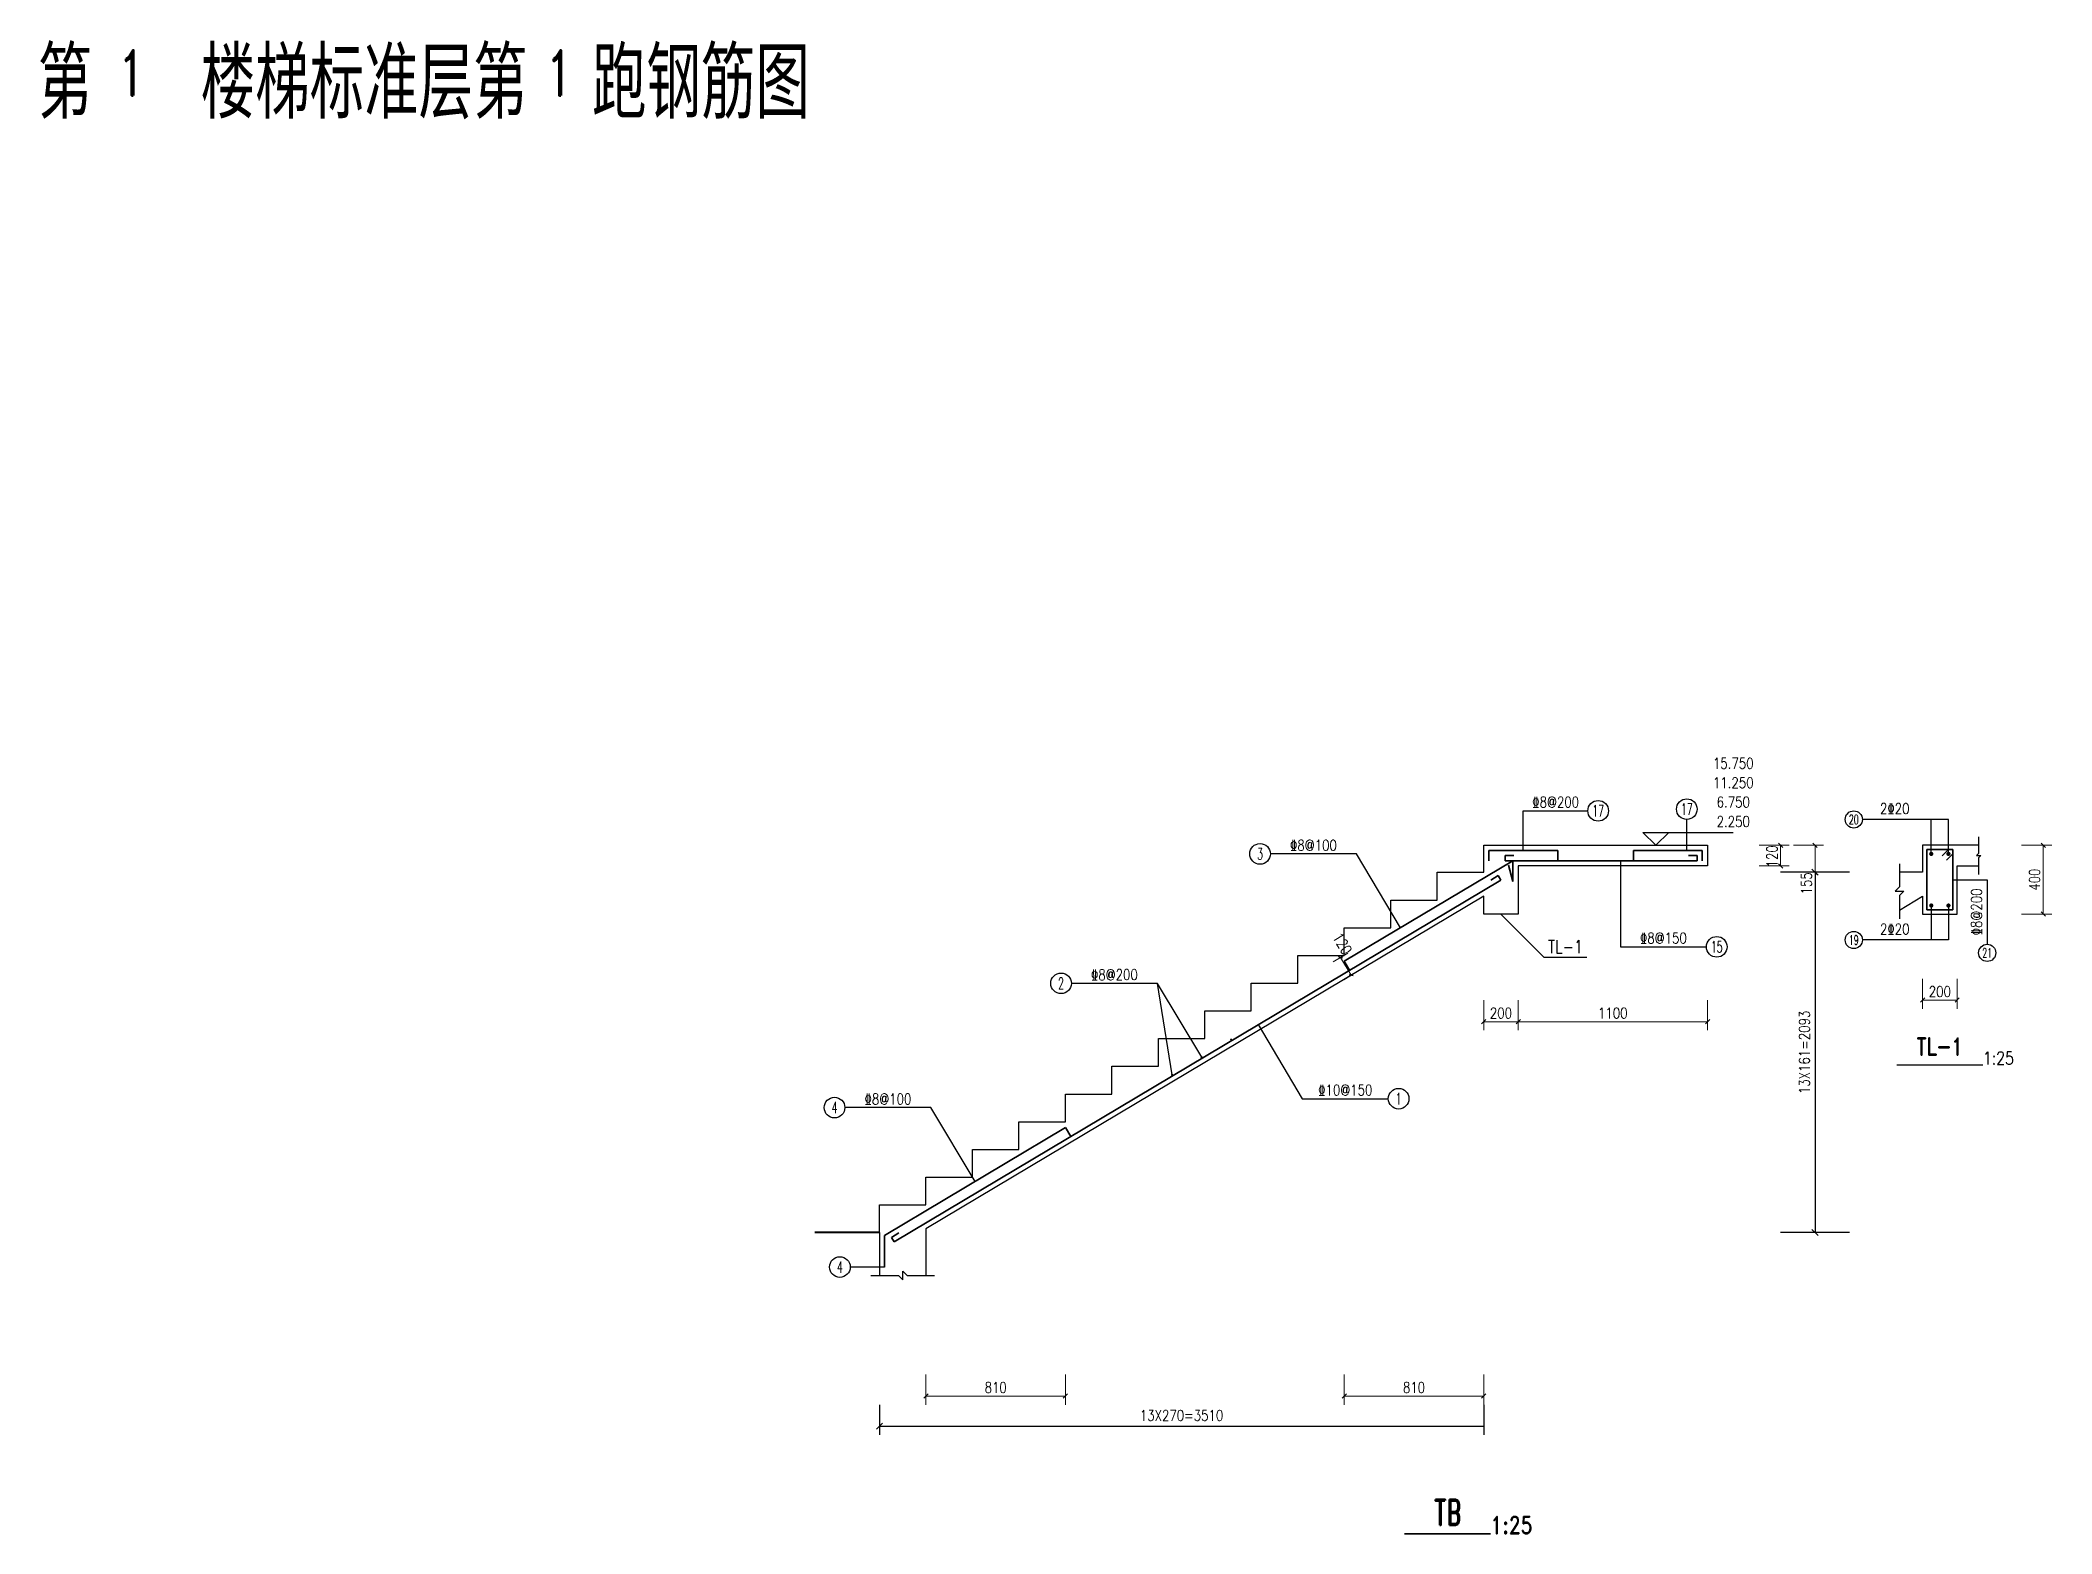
# Model space of a CAD drawing. Header units: millimetres. Extents: x -14156 to 29928, y -5971 to 19239.
# Drawn here: x -14156 to -2471, y 1014 to 9691 of the extents above; entities that cross this region are included whole.
import ezdxf
from ezdxf.enums import TextEntityAlignment as Align

# ---------------------------------------------------------------- set-up
doc = ezdxf.new("R2010")
doc.units = ezdxf.units.MM
doc.linetypes.add('线型3', pattern=[500, 150, -100, 150, -100])
for name, color, linetype, lineweight in [('中文说明', 9, 'Continuous', 60), ('名称', 9, 'Continuous', 25), ('尺寸线', 9, 'Continuous', 9), ('层82', 2, 'Continuous', 25), ('楼梯', 6, '线型3', 25), ('楼梯板', 4, 'Continuous', 25), ('注释符号', 7, 'Continuous', 25), ('钢筋', 1, 'Continuous', 35), ('钢筋标注', 9, 'Continuous', 25)]:
    doc.layers.add(name, color=color, linetype=linetype, lineweight=lineweight)
doc.styles.add('hztxt', font='romand_pkpm', dxfattribs={"bigfont": 'hztxt'})

msp = doc.modelspace()

# ---------------------------------------------------------------- texts
at = {"layer": '中文说明', "color": 7, "style": 'hztxt', "width": 0.77}
for s, height, p in [('第', 411, (-14171, 9235)), ('楼梯标准层第', 410.9, (-13224, 9235)), ('跑钢筋图', 410.9, (-10951, 9235))]:
    msp.add_text(s, height=height, dxfattribs=at).set_placement(p)
at = {"layer": '中文说明', "color": 1, "style": 'hztxt', "width": 0.72}
for s, height, p in [('1 ', 262.5, (-13705, 9370)), ('1', 262, (-11221, 9370))]:
    msp.add_text(s, height=height, dxfattribs=at).set_placement(p)
at = {"layer": '名称', "style": 'hztxt', "width": 0.8}
msp.add_text('TL-1', height=75, dxfattribs=at).set_placement((-5296, 4365), align=Align.BOTTOM_CENTER)
at = {"layer": '尺寸线', "color": 7, "style": 'hztxt', "width": 0.8}
for s, p in [('15.750', (-4321, 5440)), ('11.250', (-4321, 5327)), ('6.750', (-4321, 5215)), ('2.250', (-4321, 5102))]:
    msp.add_text(s, height=62.5, dxfattribs=at).set_placement(p, align=Align.BOTTOM_CENTER)
at = {"layer": '尺寸线', "style": 'hztxt', "width": 0.8}
for s, rotation, p in [('120', 90, (-4046, 5014)), ('155', 90, (-3846, 4857)), ('120', -59.1926, (-6602, 4362))]:
    msp.add_text(s, height=62.5, rotation=rotation, dxfattribs=at).set_placement(p, align=Align.BOTTOM_RIGHT)
msp.add_text('400', height=62.5, rotation=90, dxfattribs=at).set_placement((-2571, 4814), align=Align.MIDDLE_CENTER)
for s, p in [('200', (-3121, 4164)), ('200', (-5671, 4039)), ('1100', (-5021, 4039)), ('810', (-8606, 1864)), ('810', (-6176, 1864))]:
    msp.add_text(s, height=62.5, dxfattribs=at).set_placement(p, align=Align.MIDDLE_CENTER)
msp.add_text('13X161=2093', height=62.5, rotation=90, dxfattribs=at).set_placement((-3858, 3811), align=Align.BOTTOM_CENTER)
msp.add_text('13X270=3510', height=62.5, dxfattribs=at).set_placement((-7526, 1652), align=Align.BOTTOM_CENTER)
at = {"layer": '注释符号', "style": 'hztxt', "width": 0.8}
msp.add_text('TL-1', height=100, dxfattribs=at).set_placement((-3121, 3765), align=Align.BOTTOM_CENTER)
for height, p in [(75, (-2871, 3740)), (100, (-5731, 1015))]:
    msp.add_text('1:25 ', height=height, dxfattribs=at).set_placement(p)
at = {"layer": '注释符号', "style": 'hztxt', "width": 0.666667}
msp.add_text('TB', height=150, dxfattribs=at).set_placement((-5981, 1139), align=Align.MIDDLE_CENTER)
at = {"layer": '钢筋标注', "style": 'hztxt', "width": 0.8}
for s, p in [('%%1328@200', (-5353, 5215)), ('2%%13220', (-3383, 5177)), ('%%1328@100', (-6760, 4964)), ('2%%13220', (-3383, 4477)), ('%%1328@150', (-4727, 4425)), ('%%13210@150', (-6575, 3542)), ('%%1328@100', (-9232, 3490))]:
    msp.add_text(s, height=62.5, dxfattribs=at).set_placement(p, align=Align.BOTTOM_CENTER)
at = {"layer": '钢筋标注', "style": 'hztxt', "width": 0.6}
for s, height, p in [('17', 66, (-5106, 5214)), ('17', 66, (-4591, 5224)), ('20', 55, (-3621, 5164)), ('3', 66, (-7070, 4964)), ('15', 66, (-4417, 4424)), ('19', 55, (-3621, 4464)), ('21', 55, (-2846, 4389)), ('2', 66, (-8226, 4212)), ('4', 66, (-9542, 3490)), ('1', 66, (-6265, 3542)), ('4', 66, (-9511, 2564))]:
    msp.add_text(s, height=height, dxfattribs=at).set_placement(p, align=Align.MIDDLE_CENTER)
at = {"layer": '钢筋标注', "style": 'hztxt', "width": 0.8}
for rotation, p in [(90, (-2858, 4627)), (0.5377, (-7916, 4212))]:
    msp.add_text('%%1328@200', height=62.5, rotation=rotation, dxfattribs=at).set_placement(p, align=Align.BOTTOM_CENTER)

# ---------------------------------------------------------------- linework, layer by layer
at = {"layer": '中文说明', "lineweight": 25}
msp.add_lwpolyline([(-9331, 2514), (-9171, 2514), (-9146, 2489), (-9146, 2539), (-9121, 2514), (-8961, 2514)], dxfattribs=at)
msp.add_lwpolyline([(-9331, 2514), (-9171, 2514), (-9146, 2489), (-9146, 2539), (-9121, 2514), (-8961, 2514)], dxfattribs=at)
msp.add_lwpolyline([(-9331, 2514), (-9171, 2514), (-9146, 2489), (-9146, 2539), (-9121, 2514), (-8961, 2514)], dxfattribs=at)
at = {"layer": '名称'}
for p, q in [((-5671, 4614), (-5421, 4364)), ((-5421, 4364), (-5171, 4364))]:
    msp.add_line(p, q, dxfattribs=at)
at = {"layer": '尺寸线', "color": 7, "lineweight": 25}
for p, q in [((-4771, 5014), (-4846, 5089)), ((-4846, 5089), (-4696, 5089)), ((-4846, 5089), (-4321, 5089)), ((-4696, 5089), (-4771, 5014))]:
    msp.add_line(p, q, dxfattribs=at)
at = {"layer": '尺寸线', "lineweight": 25}
for p, q in [((-4058, 5027), (-4033, 5002)), ((-3858, 5027), (-3833, 5002)), ((-2533, 5027), (-2508, 5002)), ((-4058, 4907), (-4033, 4882)), ((-3646, 4857), (-4046, 4857)), ((-3828, 4840), (-3864, 4875)), ((-3858, 4870), (-3833, 4845)), ((-3846, 4857), (-3846, 2764)), ((-2533, 4627), (-2508, 4602)), ((-6590, 4359), (-6615, 4365)), ((-6529, 4255), (-6553, 4262)), ((-3233, 4102), (-3208, 4127)), ((-3033, 4102), (-3008, 4127)), ((-5783, 3977), (-5758, 4002)), ((-5583, 3977), (-5558, 4002)), ((-5583, 3977), (-5558, 4002)), ((-4483, 3977), (-4458, 4002)), ((-3646, 2764), (-4046, 2764)), ((-3828, 2747), (-3864, 2782)), ((-9281, 1764), (-9281, 1589)), ((-9023, 1802), (-8998, 1827)), ((-8213, 1802), (-8188, 1827)), ((-6593, 1802), (-6568, 1827)), ((-5783, 1802), (-5758, 1827)), ((-5771, 1764), (-5771, 1589)), ((-9263, 1657), (-9299, 1622)), ((-9281, 1639), (-5771, 1639))]:
    msp.add_line(p, q, dxfattribs=at)
at = {"layer": '尺寸线'}
for p, q in [((-4171, 5014), (-3996, 5014)), ((-4046, 5014), (-4046, 4894)), ((-3971, 5014), (-3796, 5014)), ((-3846, 5014), (-3846, 4857)), ((-2646, 5014), (-2471, 5014)), ((-2521, 5014), (-2521, 4614)), ((-4171, 4894), (-3996, 4894)), ((-3971, 4857), (-3796, 4857)), ((-2646, 4614), (-2471, 4614)), ((-6645, 4336), (-6560, 4387)), ((-6602, 4362), (-6541, 4259)), ((-6584, 4233), (-6498, 4284)), ((-3221, 4239), (-3221, 4064)), ((-3021, 4239), (-3021, 4064)), ((-5771, 4114), (-5771, 3939)), ((-5571, 4114), (-5571, 3939)), ((-5571, 4114), (-5571, 3939)), ((-4471, 4114), (-4471, 3939)), ((-3021, 4114), (-3221, 4114)), ((-5571, 3989), (-5771, 3989)), ((-4471, 3989), (-5571, 3989)), ((-9011, 1939), (-9011, 1764)), ((-8201, 1939), (-8201, 1764)), ((-6581, 1939), (-6581, 1764)), ((-5771, 1939), (-5771, 1764)), ((-8201, 1814), (-9011, 1814)), ((-5771, 1814), (-6581, 1814))]:
    msp.add_line(p, q, dxfattribs=at)
at = {"layer": '层82'}
for p, q in [((-2896, 5014), (-3221, 5014)), ((-3221, 5014), (-3221, 4857)), ((-3221, 4857), (-3356, 4857))]:
    msp.add_line(p, q, dxfattribs=at)
msp.add_lwpolyline([(-3356, 4637), (-3221, 4718), (-3221, 4718), (-3221, 4614), (-3021, 4614), (-3021, 4894), (-2896, 4894)], dxfattribs=at)
at = {"layer": '楼梯', "color": 9}
for points in [[(-2896, 5064), (-2896, 4967), (-2908, 4954), (-2883, 4954), (-2896, 4942), (-2896, 4844)], [(-3356, 4907), (-3356, 4772), (-3381, 4747), (-3331, 4747), (-3356, 4722), (-3356, 4587)]]:
    msp.add_lwpolyline(points, dxfattribs=at)
at = {"layer": '楼梯板'}
for p, q in [((-5771, 4857), (-5771, 5014)), ((-5771, 5014), (-4471, 5014)), ((-4471, 5014), (-4471, 4894)), ((-6041, 4696), (-6041, 4857)), ((-6041, 4857), (-5771, 4857)), ((-4471, 4894), (-5571, 4894)), ((-5571, 4894), (-5571, 4614)), ((-4471, 4894), (-4471, 4894)), ((-4471, 4894), (-4471, 4894)), ((-4471, 4894), (-4471, 4894)), ((-5771, 4718), (-9011, 2786)), ((-6311, 4535), (-6311, 4696)), ((-6311, 4696), (-6041, 4696)), ((-5771, 4614), (-5771, 4718)), ((-5771, 4718), (-5771, 4718)), ((-5571, 4614), (-5771, 4614)), ((-6581, 4374), (-6581, 4535)), ((-6581, 4535), (-6311, 4535)), ((-6851, 4213), (-6851, 4374)), ((-6851, 4374), (-6581, 4374)), ((-7121, 4052), (-7121, 4213)), ((-7121, 4213), (-6851, 4213)), ((-7391, 3891), (-7391, 4052)), ((-7391, 4052), (-7121, 4052)), ((-7661, 3730), (-7661, 3891)), ((-7661, 3891), (-7391, 3891)), ((-7931, 3569), (-7931, 3730)), ((-7931, 3730), (-7661, 3730)), ((-8201, 3408), (-8201, 3569)), ((-8201, 3569), (-7931, 3569)), ((-8471, 3247), (-8471, 3408)), ((-8471, 3408), (-8201, 3408)), ((-8741, 3086), (-8741, 3247)), ((-8741, 3247), (-8471, 3247)), ((-9011, 2925), (-9011, 3086)), ((-9011, 3086), (-8741, 3086)), ((-9281, 2764), (-9281, 2925)), ((-9281, 2925), (-9011, 2925)), ((-9281, 2764), (-9281, 2514)), ((-9281, 2764), (-9281, 2514)), ((-9281, 2764), (-9281, 2514)), ((-9011, 2786), (-9011, 2514)), ((-9011, 2786), (-9011, 2514)), ((-9011, 2786), (-9011, 2786)), ((-9011, 2786), (-9011, 2786)), ((-9011, 2786), (-9011, 2786)), ((-9011, 2786), (-9011, 2786)), ((-9011, 2786), (-9011, 2786)), ((-9011, 2786), (-9011, 2786)), ((-9011, 2786), (-9011, 2786)), ((-9011, 2786), (-9011, 2786)), ((-9011, 2786), (-9011, 2786)), ((-9011, 2786), (-9011, 2786)), ((-9011, 2786), (-9011, 2514))]:
    msp.add_line(p, q, dxfattribs=at)
at = {"layer": '楼梯板', "color": 134, "lineweight": 40}
msp.add_line((-9281, 2764), (-9656, 2764), dxfattribs=at)
at = {"layer": '注释符号'}
msp.add_line((-3371, 3739), (-2871, 3739), dxfattribs=at)
at = {"layer": '注释符号', "lineweight": 35}
msp.add_line((-6231, 1014), (-5731, 1014), dxfattribs=at)
at = {"layer": '钢筋'}
for p, q in [((-6581, 4340), (-5601, 4924)), ((-5741, 4924), (-5741, 4984)), ((-5741, 4984), (-5341, 4984)), ((-5646, 4924), (-5646, 4954)), ((-5646, 4954), (-5596, 4954)), ((-5646, 4924), (-4531, 4924)), ((-5601, 4924), (-5601, 4804)), ((-5341, 4984), (-5341, 4924)), ((-4501, 4984), (-4901, 4984)), ((-4901, 4984), (-4901, 4924)), ((-4531, 4954), (-4581, 4954)), ((-4531, 4924), (-4531, 4954)), ((-4501, 4924), (-4501, 4984)), ((-3071, 4989), (-3108, 4952)), ((-3046, 4964), (-3083, 4927)), ((-9196, 2710), (-5671, 4812)), ((-5686, 4838), (-5729, 4812)), ((-5671, 4812), (-5686, 4838)), ((-5601, 4804), (-5626, 4899)), ((-6550, 4288), (-6581, 4340)), ((-9251, 2747), (-8201, 3374)), ((-8201, 3374), (-8170, 3322)), ((-9251, 2564), (-9251, 2747)), ((-9211, 2736), (-9168, 2762)), ((-9196, 2710), (-9211, 2736))]:
    msp.add_line(p, q, dxfattribs=at)
msp.add_lwpolyline([(-3046, 4989), (-3196, 4989), (-3196, 4639), (-3046, 4639)], close=True, dxfattribs=at)
at = {"layer": '钢筋', "linetype": 'Continuous'}
for points, const_width in [([(-3165, 4964, 1), (-3177, 4964, 1)], 12.5), ([(-3065, 4964, 1), (-3077, 4964, 1)], 12.5), ([(-3165, 4664, 1), (-3177, 4664, 1)], 12.5), ([(-3065, 4664, 1), (-3077, 4664, 1)], 12.5), ([(-7235, 3885, 1), (-7241, 3885, 1)], 6.25), ([(-7406, 3783, 1), (-7413, 3783, 1)], 6.25), ([(-7578, 3680, 1), (-7584, 3680, 1)], 6.25)]:
    msp.add_lwpolyline(points, format="xyb", close=True, dxfattribs=dict(at, const_width=const_width))
at = {"layer": '钢筋标注'}
for p, q in [((-5541, 4984), (-5541, 5214)), ((-5541, 5214), (-5166, 5214)), ((-4591, 4984), (-4591, 5164)), ((-3171, 5164), (-3571, 5164)), ((-3171, 4964), (-3171, 5164)), ((-3071, 5164), (-3171, 5164)), ((-3071, 4964), (-3071, 5164)), ((-6510, 4964), (-7010, 4964)), ((-6254, 4534), (-6510, 4964)), ((-4977, 4924), (-4977, 4424)), ((-3046, 4814), (-2846, 4814)), ((-2846, 4814), (-2846, 4439)), ((-3171, 4664), (-3171, 4464)), ((-3071, 4664), (-3071, 4464)), ((-3171, 4464), (-3571, 4464)), ((-3071, 4464), (-3171, 4464)), ((-4977, 4424), (-4477, 4424)), ((-7666, 4212), (-8166, 4212)), ((-7409, 3783), (-7666, 4212)), ((-7581, 3680), (-7666, 4212)), ((-7081, 3972), (-6825, 3542)), ((-6825, 3542), (-6325, 3542)), ((-8982, 3490), (-9482, 3490)), ((-8726, 3061), (-8982, 3490)), ((-9251, 2564), (-9451, 2564))]:
    msp.add_line(p, q, dxfattribs=at)
for centre, radius in [((-5106, 5214), 60), ((-4591, 5224), 60), ((-3621, 5164), 50), ((-7070, 4964), 60), ((-4417, 4424), 60), ((-3621, 4464), 50), ((-2846, 4389), 50), ((-8226, 4212), 60), ((-9542, 3490), 60), ((-6265, 3542), 60), ((-9511, 2564), 60)]:
    msp.add_circle(centre, radius, dxfattribs=at)

msp.set_redraw_order([(e.dxf.handle, doc.entitydb.next_handle()) for e in msp.query("TEXT MTEXT ATTDEF DIMENSION ARC_DIMENSION")])  # texts and dimensions are drawn at this point

doc.saveas('drawing.dxf')
